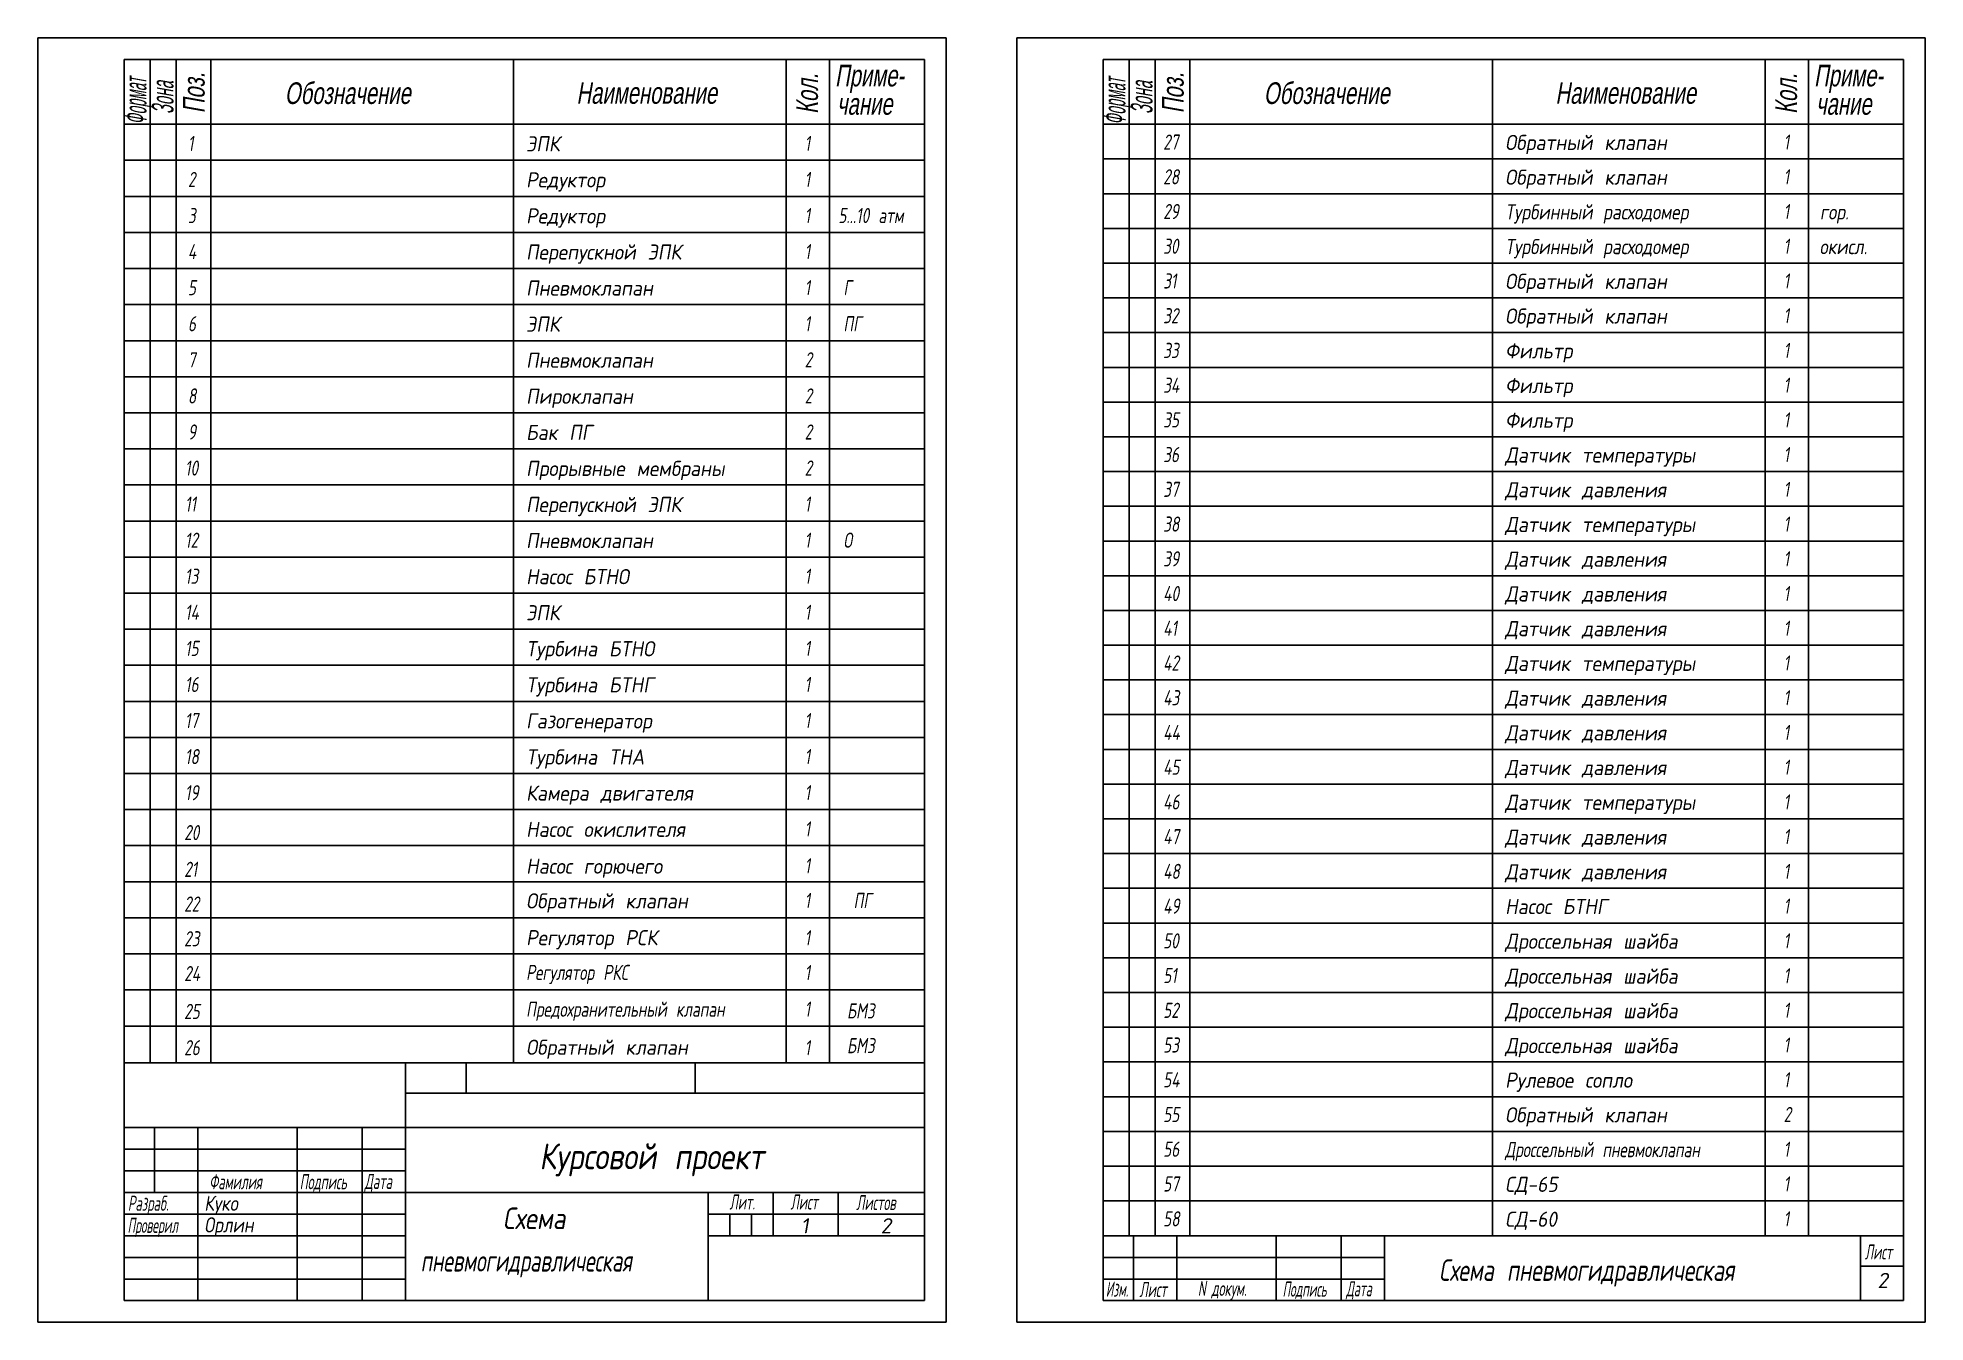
# Model space of a CAD drawing. Extents: x 8 to 2272, y -2056 to -65.
# Drawn here: x 903.4 to 1339.7, y -1252.8 to -955.8 of the extents above; entities that cross this region are included whole.
import ezdxf

# ---------------------------------------------------------------- set-up
doc = ezdxf.new("R2010")
doc.units = 0
doc.header["$MEASUREMENT"] = 0
doc.layers.add('TEXT', color=82, linetype='CONTINUOUS')
doc.layers.add('TITLE_BLOCK', color=7, linetype='CONTINUOUS')
doc.styles.add('3.5', font='txt.shx', dxfattribs={"width": 0.7, "oblique": 10, "height": 3.5})
doc.styles.add('ST_5', font='w_russin.shx', dxfattribs={"width": 0.7, "oblique": 10, "height": 5})
doc.styles.get("Standard").update_dxf_attribs({"font": 'isocpeur.ttf', "oblique": 15, "height": 3.5})

msp = doc.modelspace()

# ---------------------------------------------------------------- texts
at = {"layer": 'TEXT', "style": '3.5', "oblique": 10}
for s, height, width, p in [('1', 3.5, 0.7, (938.11, -982)), ('ЭПК', 3.5, 0.9, (1016.28, -982.09)), ('1', 3.5, 0.7, (1080.67, -982)), ('27', 3.5, 0.7, (1163.55, -981.69)), ('Обратный клапан', 3.5, 0.9, (1242.59, -981.78)), ('1', 3.5, 0.7, (1306.97, -981.69)), ('1', 3.5, 0.7, (1306.97, -981.69)), ('2', 3.5, 0.7, (938.11, -990.34)), ('Редуктор', 3.5, 0.9, (1016.28, -990.43)), ('1', 3.5, 0.7, (1080.67, -990.34)), ('28', 3.5, 0.7, (1163.55, -989.72)), ('Обратный клапан', 3.5, 0.9, (1242.59, -989.81)), ('1', 3.5, 0.7, (1306.97, -989.72)), ('29', 3.5, 0.7, (1163.55, -997.75)), ('Турбинный расходомер ', 3.5, 0.8, (1242.59, -997.84)), ('1', 3.5, 0.7, (1306.97, -997.75)), ('3', 3.5, 0.7, (938.11, -998.68)), ('Редуктор', 3.5, 0.9, (1016.28, -998.77)), ('1', 3.5, 0.7, (1080.67, -998.68)), ('5...10 атм', 3.5, 0.7, (1088.45, -998.68)), ('гор.', 3.5, 0.8, (1315.36, -997.84)), ('30', 3.5, 0.7, (1163.55, -1005.78)), ('Турбинный расходомер', 3.5, 0.8, (1242.59, -1005.87)), ('1', 3.5, 0.7, (1306.97, -1005.78)), ('окисл.', 3.5, 0.8, (1315.28, -1005.87)), ('4', 3.5, 0.7, (938.11, -1007.02)), ('Перепускной ЭПК', 3.5, 0.9, (1016.28, -1007.11)), ('1', 3.5, 0.7, (1080.67, -1007.02)), ('5', 3.5, 0.7, (938.11, -1015.36)), ('Пневмоклапан', 3.5, 0.9, (1016.28, -1015.45)), ('1', 3.5, 0.7, (1080.67, -1015.36)), ('Г', 3.5, 0.7, (1089.63, -1015.36)), ('31', 3.5, 0.7, (1163.55, -1013.81)), ('Обратный клапан', 3.5, 0.9, (1242.59, -1013.9)), ('1', 3.5, 0.7, (1306.97, -1013.81)), ('6', 3.5, 0.7, (938.11, -1023.7)), ('ЭПК', 3.5, 0.9, (1016.28, -1023.79)), ('1', 3.5, 0.7, (1080.67, -1023.7)), ('ПГ', 3.5, 0.7, (1089.63, -1023.7)), ('32', 3.5, 0.7, (1163.55, -1021.84)), ('Обратный клапан', 3.5, 0.9, (1242.59, -1021.93)), ('1', 3.5, 0.7, (1306.97, -1021.84)), ('7', 3.5, 0.7, (938.11, -1032.04)), ('Пневмоклапан', 3.5, 0.9, (1016.28, -1032.13)), ('2', 3.5, 0.7, (1080.67, -1032.04)), ('33', 3.5, 0.7, (1163.55, -1029.87)), ('Фильтр', 3.5, 0.9, (1242.59, -1029.96)), ('1', 3.5, 0.7, (1306.97, -1029.87)), ('8', 3.5, 0.7, (938.11, -1040.38)), ('Пироклапан', 3.5, 0.9, (1016.28, -1040.47)), ('2', 3.5, 0.7, (1080.67, -1040.38)), ('34', 3.5, 0.7, (1163.55, -1037.9)), ('Фильтр', 3.5, 0.9, (1242.59, -1037.99)), ('1', 3.5, 0.7, (1306.97, -1037.9)), ('35', 3.5, 0.7, (1163.55, -1045.93)), ('Фильтр', 3.5, 0.9, (1242.59, -1046.02)), ('1', 3.5, 0.7, (1306.97, -1045.93)), ('9', 3.5, 0.7, (938.11, -1048.72)), ('Бак ПГ', 3.5, 0.9, (1016.28, -1048.81)), ('2', 3.5, 0.7, (1080.67, -1048.72)), ('36', 3.5, 0.7, (1163.55, -1053.96)), ('Датчик температуры', 3.5, 0.9, (1242.59, -1054.05)), ('1', 3.5, 0.7, (1306.97, -1053.96)), ('10', 3.5, 0.7, (937.44, -1057.06)), ('Прорывные мембраны', 3.5, 0.9, (1016.28, -1057.15)), ('2', 3.5, 0.7, (1080.67, -1057.06)), ('37', 3.5, 0.7, (1163.55, -1061.99)), ('Датчик давления', 3.5, 0.9, (1242.59, -1062.08)), ('1', 3.5, 0.7, (1306.97, -1061.99)), ('11', 3.5, 0.7, (937.44, -1065.4)), ('Перепускной ЭПК', 3.5, 0.9, (1016.28, -1065.49)), ('1', 3.5, 0.7, (1080.67, -1065.4)), ('1', 3.5, 0.7, (1080.67, -1065.4)), ('38', 3.5, 0.7, (1163.55, -1070.02)), ('Датчик температуры', 3.5, 0.9, (1242.59, -1070.11)), ('1', 3.5, 0.7, (1306.97, -1070.02)), ('12', 3.5, 0.7, (937.44, -1073.74)), ('Пневмоклапан', 3.5, 0.9, (1016.28, -1073.83)), ('1', 3.5, 0.7, (1080.67, -1073.74)), ('1', 3.5, 0.7, (1080.67, -1073.74)), ('О', 3.5, 0.7, (1089.63, -1073.74)), ('39', 3.5, 0.7, (1163.55, -1078.05)), ('Датчик давления', 3.5, 0.9, (1242.59, -1078.14)), ('1', 3.5, 0.7, (1306.97, -1078.05)), ('13', 3.5, 0.7, (937.44, -1082.08)), ('Насос БТНО', 3.5, 0.9, (1016.28, -1082.17)), ('1', 3.5, 0.7, (1080.67, -1082.08)), ('40', 3.5, 0.7, (1163.55, -1086.08)), ('Датчик давления', 3.5, 0.9, (1242.59, -1086.17)), ('1', 3.5, 0.7, (1306.97, -1086.08)), ('14', 3.5, 0.7, (937.44, -1090.42)), ('ЭПК', 3.5, 0.9, (1016.28, -1090.51)), ('1', 3.5, 0.7, (1080.67, -1090.42)), ('41', 3.5, 0.7, (1163.55, -1094.11)), ('Датчик давления', 3.5, 0.9, (1242.59, -1094.2)), ('1', 3.5, 0.7, (1306.97, -1094.11)), ('15', 3.5, 0.7, (937.44, -1098.76)), ('Турбина БТНО', 3.5, 0.9, (1016.28, -1098.85)), ('1', 3.5, 0.7, (1080.67, -1098.76)), ('42', 3.5, 0.7, (1163.55, -1102.14)), ('Датчик температуры', 3.5, 0.9, (1242.59, -1102.23)), ('1', 3.5, 0.7, (1306.97, -1102.14)), ('16', 3.5, 0.7, (937.44, -1107.1)), ('Турбина БТНГ', 3.5, 0.9, (1016.28, -1107.19)), ('1', 3.5, 0.7, (1080.67, -1107.1)), ('43', 3.5, 0.7, (1163.55, -1110.17)), ('Датчик давления', 3.5, 0.9, (1242.59, -1110.26)), ('1', 3.5, 0.7, (1306.97, -1110.17)), ('17', 3.5, 0.7, (937.44, -1115.44)), ('Газогенератор', 3.5, 0.9, (1016.28, -1115.53)), ('1', 3.5, 0.7, (1080.67, -1115.44)), ('44', 3.5, 0.7, (1163.55, -1118.2)), ('Датчик давления', 3.5, 0.9, (1242.59, -1118.29)), ('1', 3.5, 0.7, (1306.97, -1118.2)), ('18', 3.5, 0.7, (937.44, -1123.78)), ('Турбина ТНА', 3.5, 0.9, (1016.28, -1123.87)), ('1', 3.5, 0.7, (1080.67, -1123.78)), ('45', 3.5, 0.7, (1163.55, -1126.23)), ('Датчик давления', 3.5, 0.9, (1242.59, -1126.32)), ('1', 3.5, 0.7, (1306.97, -1126.23)), ('19', 3.5, 0.7, (937.44, -1132.12)), ('Камера двигателя', 3.5, 0.9, (1016.28, -1132.21)), ('1', 3.5, 0.7, (1080.67, -1132.12)), ('46', 3.5, 0.7, (1163.55, -1134.26)), ('Датчик температуры', 3.5, 0.9, (1242.59, -1134.35)), ('1', 3.5, 0.7, (1306.97, -1134.26)), ('20', 3.5, 0.7, (937.24, -1141.35)), ('Насос окислителя', 3.5, 0.9, (1016.28, -1140.6)), ('1', 3.5, 0.7, (1080.67, -1140.51)), ('47', 3.5, 0.7, (1163.55, -1142.29)), ('Датчик давления', 3.5, 0.9, (1242.59, -1142.38)), ('1', 3.5, 0.7, (1306.97, -1142.29)), ('21', 3.5, 0.7, (937.24, -1149.84)), ('Насос горючего', 3.5, 0.9, (1016.28, -1149.11)), ('1', 3.5, 0.7, (1080.67, -1149.02)), ('48', 3.5, 0.7, (1163.55, -1150.32)), ('Датчик давления', 3.5, 0.9, (1242.59, -1150.41)), ('1', 3.5, 0.7, (1306.97, -1150.32)), ('22', 3.5, 0.7, (937.24, -1157.87)), ('Обратный клапан ', 3.5, 0.9, (1016.28, -1157.14)), ('1', 3.5, 0.7, (1080.67, -1157.05)), ('ПГ', 3.5, 0.7, (1091.98, -1157.05)), ('49', 3.5, 0.7, (1163.55, -1158.35)), ('Насос БТНГ', 3.5, 0.9, (1242.59, -1158.44)), ('1', 3.5, 0.7, (1306.97, -1158.35)), ('23', 3.5, 0.7, (937.24, -1165.9)), ('Регулятор РСК', 3.5, 0.9, (1016.28, -1165.65)), ('1', 3.5, 0.7, (1080.67, -1165.68)), ('50', 3.5, 0.7, (1163.55, -1166.38)), ('Дроссельная шайба', 3.5, 0.9, (1242.59, -1166.47)), ('1', 3.5, 0.7, (1306.97, -1166.38)), ('24', 3.5, 0.7, (937.24, -1173.95)), ('Регулятор РКС', 3.5, 0.7, (1016.28, -1173.68)), ('1', 3.5, 0.7, (1080.67, -1173.71)), ('51', 3.5, 0.7, (1163.55, -1174.41)), ('Дроссельная шайба', 3.5, 0.9, (1242.59, -1174.54)), ('1', 3.5, 0.7, (1306.97, -1174.45)), ('25', 3.5, 0.7, (937.24, -1182.7)), ('Предохранительный клапан', 3.5, 0.7, (1016.28, -1182.19)), ('1', 3.5, 0.7, (1080.67, -1182.16)), ('БМЗ', 3.5, 0.7, (1090.46, -1182.58)), ('52', 3.5, 0.7, (1163.55, -1182.44)), ('Дроссельная шайба', 3.5, 0.9, (1242.59, -1182.53)), ('1', 3.5, 0.7, (1306.97, -1182.44)), ('26', 3.5, 0.7, (937.24, -1191.08)), ('Обратный клапан', 3.5, 0.9, (1016.28, -1190.98)), ('1', 3.5, 0.7, (1080.67, -1191.09)), ('БМЗ', 3.5, 0.7, (1090.46, -1190.61)), ('53', 3.5, 0.7, (1163.55, -1190.47)), ('Дроссельная шайба', 3.5, 0.9, (1242.59, -1190.6)), ('1', 3.5, 0.7, (1306.97, -1190.47)), ('54', 3.5, 0.7, (1163.55, -1198.5)), ('Рулевое сопло', 3.5, 0.9, (1242.59, -1198.59)), ('1', 3.5, 0.7, (1306.97, -1198.5)), ('55', 3.5, 0.7, (1163.55, -1206.53)), ('Обратный клапан ', 3.5, 0.9, (1242.59, -1206.62)), ('2', 3.5, 0.7, (1306.97, -1206.53)), ('Курсовой проект', 6, 0.8, (1019.33, -1217.45)), ('56', 3.5, 0.7, (1163.55, -1214.56)), ('Дроссельный пневмоклапан', 3.5, 0.7, (1242.59, -1214.65)), ('1', 3.5, 0.7, (1306.97, -1214.56)), ('57', 3.5, 0.7, (1163.55, -1222.59)), ('СД-65', 3.5, 0.9, (1242.59, -1222.68)), ('1', 3.5, 0.7, (1306.97, -1222.59)), ('Куко', 3.5, 0.8, (941.88, -1227.05)), ('Орлин', 3.5, 0.8, (941.88, -1232.05)), ('Схема', 5, 0.8, (1010.92, -1231.28)), ('58', 3.5, 0.7, (1163.55, -1230.66)), ('СД-60', 3.5, 0.9, (1242.59, -1230.75)), ('1', 3.5, 0.7, (1306.97, -1230.66)), ('пневмогидравлическая', 5, 0.65, (991.9, -1241.1)), ('Схема пневмогидравлическая', 5, 0.7, (1227.32, -1243.25))]:
    msp.add_text(s, height=height, dxfattribs=dict(at, width=width)).set_placement(p)
for s, p in [('1', (1079.81, -1232.26)), ('2', (1098.25, -1232.26)), ('2', (1328.67, -1244.89))]:
    msp.add_text(s, height=3.5, dxfattribs=at).set_placement(p)
at = {"layer": 'TITLE_BLOCK', "style": 'ST_5', "oblique": 10}
for s, width, p in [('Поз.', 0.7, (941.97, -973.27)), ('Поз.', 0.7, (1168.28, -973.27)), ('Формат', 0.45, (928.51, -975.86)), ('Зона', 0.5, (934.77, -973.45)), ('Кол.', 0.7, (1083.74, -973.44)), ('Формат', 0.45, (1154.81, -975.91)), ('Зона', 0.5, (1161.07, -973.45)), ('Кол.', 0.7, (1310.05, -973.44))]:
    msp.add_text(s, height=5, rotation=90, dxfattribs=dict(at, width=width)).set_placement(p)
at = {"layer": 'TITLE_BLOCK', "style": 'ST_5', "oblique": 10, "width": 0.7}
for s, p in [('Приме-', (1087.69, -967.07)), ('Приме-', (1314, -967.07)), ('Обозначение', (960.51, -971.13)), ('Наименование', (1027.92, -971.09)), ('Обозначение', (1186.82, -971.13)), ('Наименование', (1254.22, -971.09)), ('чание', (1088.14, -973.62)), ('чание', (1314.44, -973.62))]:
    msp.add_text(s, height=5, dxfattribs=at).set_placement(p)
at = {"layer": 'TITLE_BLOCK', "oblique": 10}
for s, width, p in [('Фамилия', 0.6, (943.04, -1222.08)), ('Подпись', 0.6, (963.94, -1222.08)), ('Дата', 0.6, (978.95, -1222)), ('Разраб.', 0.6, (924.23, -1227.05)), ('Лит.', 0.6, (1063.3, -1226.76)), ('Лист', 0.6, (1077.4, -1226.76)), ('Листов', 0.6, (1092.58, -1226.9)), ('Проверил', 0.56, (924.15, -1232.16)), ('Лист', 0.6, (1325.74, -1238.3)), ('Изм.', 0.56, (1150.28, -1246.91)), ('N докум.', 0.6, (1171.56, -1246.74)), ('Подпись', 0.56, (1191.14, -1246.91)), ('Дата', 0.56, (1205.85, -1246.82)), ('Лист', 0.6, (1158.05, -1246.99))]:
    msp.add_text(s, height=3.5, dxfattribs=dict(at, width=width)).set_placement(p)

# ---------------------------------------------------------------- linework, layer by layer
at = {"layer": 'TITLE_BLOCK'}
for p, q in [((903.4, -955.82), (903.4, -1252.82)), ((1113.4, -955.82), (903.4, -955.82)), ((1113.4, -1252.82), (1113.4, -955.82)), ((1129.7, -955.82), (1129.7, -1252.82)), ((1339.7, -955.82), (1129.7, -955.82)), ((1339.7, -1252.82), (1339.7, -955.82)), ((923.4, -1247.82), (923.4, -960.82)), ((1108.4, -960.82), (923.4, -960.82)), ((929.4, -1192.82), (929.4, -960.82)), ((935.4, -1192.82), (935.4, -960.82)), ((943.4, -1192.82), (943.4, -960.82)), ((1013.4, -1192.82), (1013.4, -960.82)), ((1076.4, -1192.82), (1076.4, -960.82)), ((1086.4, -1192.82), (1086.4, -960.82)), ((1108.4, -1247.82), (1108.4, -960.82)), ((1149.7, -1247.82), (1149.7, -960.82)), ((1334.7, -960.82), (1149.7, -960.82)), ((1155.7, -1232.82), (1155.7, -960.82)), ((1161.7, -1232.82), (1161.7, -960.82)), ((1169.7, -1232.82), (1169.7, -960.82)), ((1239.7, -1232.82), (1239.7, -960.82)), ((1302.7, -1232.82), (1302.7, -960.82)), ((1312.7, -1232.82), (1312.7, -960.82)), ((1334.7, -1247.82), (1334.7, -960.82)), ((1108.4, -975.82), (923.4, -975.82)), ((1334.7, -975.82), (1149.7, -975.82)), ((1108.4, -984.16), (923.4, -984.16)), ((1334.7, -983.85), (1149.7, -983.85)), ((1108.4, -992.5), (923.4, -992.5)), ((1334.7, -991.88), (1149.7, -991.88)), ((1108.4, -1000.84), (923.4, -1000.84)), ((1334.7, -999.91), (1149.7, -999.91)), ((1108.4, -1009.18), (923.4, -1009.18)), ((1334.7, -1007.94), (1149.7, -1007.94)), ((1334.7, -1015.97), (1149.7, -1015.97)), ((1108.4, -1017.52), (923.4, -1017.52)), ((1334.7, -1024), (1149.7, -1024)), ((1108.4, -1025.86), (923.4, -1025.86)), ((1334.7, -1032.03), (1149.7, -1032.03)), ((1108.4, -1034.2), (923.4, -1034.2)), ((1108.4, -1042.54), (923.4, -1042.54)), ((1334.7, -1040.06), (1149.7, -1040.06)), ((1108.4, -1050.88), (923.4, -1050.88)), ((1334.7, -1048.09), (1149.7, -1048.09)), ((1108.4, -1059.22), (923.4, -1059.22)), ((1334.7, -1056.12), (1149.7, -1056.12)), ((1334.7, -1064.15), (1149.7, -1064.15)), ((1108.4, -1067.56), (923.4, -1067.56)), ((1334.7, -1072.18), (1149.7, -1072.18)), ((1108.4, -1075.9), (923.4, -1075.9)), ((1334.7, -1080.21), (1149.7, -1080.21)), ((1108.4, -1084.24), (923.4, -1084.24)), ((1334.7, -1088.24), (1149.7, -1088.24)), ((1108.4, -1092.58), (923.4, -1092.58)), ((1334.7, -1096.27), (1149.7, -1096.27)), ((1108.4, -1100.92), (923.4, -1100.92)), ((1334.7, -1104.3), (1149.7, -1104.3)), ((1108.4, -1109.26), (923.4, -1109.26)), ((1334.7, -1112.33), (1149.7, -1112.33)), ((1108.4, -1117.6), (923.4, -1117.6)), ((1334.7, -1120.36), (1149.7, -1120.36)), ((1108.4, -1125.94), (923.4, -1125.94)), ((1334.7, -1128.39), (1149.7, -1128.39)), ((1108.4, -1134.28), (923.4, -1134.28)), ((1334.7, -1136.42), (1149.7, -1136.42)), ((1108.4, -1142.62), (923.4, -1142.62)), ((1334.7, -1144.45), (1149.7, -1144.45)), ((1108.4, -1150.96), (923.4, -1150.96)), ((1334.7, -1152.48), (1149.7, -1152.48)), ((1108.4, -1159.3), (923.4, -1159.3)), ((1334.7, -1160.51), (1149.7, -1160.51)), ((1108.4, -1167.64), (923.4, -1167.64)), ((1334.7, -1168.54), (1149.7, -1168.54)), ((1108.4, -1175.98), (923.4, -1175.98)), ((1334.7, -1176.57), (1149.7, -1176.57)), ((1108.4, -1184.32), (923.4, -1184.32)), ((1334.7, -1184.6), (1149.7, -1184.6)), ((923.4, -1192.82), (1108.4, -1192.82)), ((988.4, -1207.82), (988.4, -1192.82)), ((1002.4, -1199.82), (1002.4, -1192.82)), ((1055.4, -1199.82), (1055.4, -1192.82)), ((1334.7, -1192.63), (1149.7, -1192.63)), ((988.4, -1199.82), (1108.4, -1199.82)), ((1334.7, -1200.66), (1149.7, -1200.66)), ((923.4, -1207.82), (1108.4, -1207.82)), ((930.4, -1222.82), (930.4, -1207.82)), ((940.4, -1247.82), (940.4, -1207.82)), ((963.4, -1247.82), (963.4, -1207.82)), ((978.4, -1247.82), (978.4, -1207.82)), ((988.4, -1247.82), (988.4, -1207.82)), ((923.4, -1212.82), (988.4, -1212.82)), ((1334.7, -1208.69), (1149.7, -1208.69)), ((1334.7, -1216.72), (1149.7, -1216.72)), ((923.4, -1217.82), (988.4, -1217.82)), ((923.4, -1222.82), (1108.4, -1222.82)), ((1058.4, -1247.82), (1058.4, -1222.82)), ((1073.4, -1232.82), (1073.4, -1222.82)), ((1088.4, -1232.82), (1088.4, -1222.82)), ((1334.7, -1224.75), (1149.7, -1224.75)), ((923.4, -1227.82), (988.4, -1227.82)), ((1058.4, -1227.82), (1108.4, -1227.82)), ((1063.4, -1232.82), (1063.4, -1227.82)), ((1068.4, -1232.82), (1068.4, -1227.82)), ((923.4, -1232.82), (988.4, -1232.82)), ((1058.4, -1232.82), (1108.4, -1232.82)), ((1149.7, -1232.82), (1334.7, -1232.82)), ((1156.7, -1247.82), (1156.7, -1232.82)), ((1166.7, -1247.82), (1166.7, -1232.82)), ((1189.7, -1247.82), (1189.7, -1232.82)), ((1204.7, -1247.82), (1204.7, -1232.82)), ((1214.7, -1247.82), (1214.7, -1232.82)), ((1324.7, -1247.82), (1324.7, -1232.82)), ((923.4, -1237.82), (988.4, -1237.82)), ((1149.7, -1237.82), (1214.7, -1237.82)), ((923.4, -1242.82), (988.4, -1242.82)), ((1149.7, -1242.82), (1214.7, -1242.82)), ((1324.7, -1239.82), (1334.7, -1239.82)), ((923.4, -1247.82), (1108.4, -1247.82)), ((1149.7, -1247.82), (1334.7, -1247.82)), ((903.4, -1252.82), (1113.4, -1252.82)), ((1129.7, -1252.82), (1339.7, -1252.82))]:
    msp.add_line(p, q, dxfattribs=at)

msp.set_redraw_order([(e.dxf.handle, doc.entitydb.next_handle()) for e in msp.query("TEXT MTEXT ATTDEF DIMENSION ARC_DIMENSION")])  # texts and dimensions are drawn at this point

doc.saveas('drawing.dxf')
